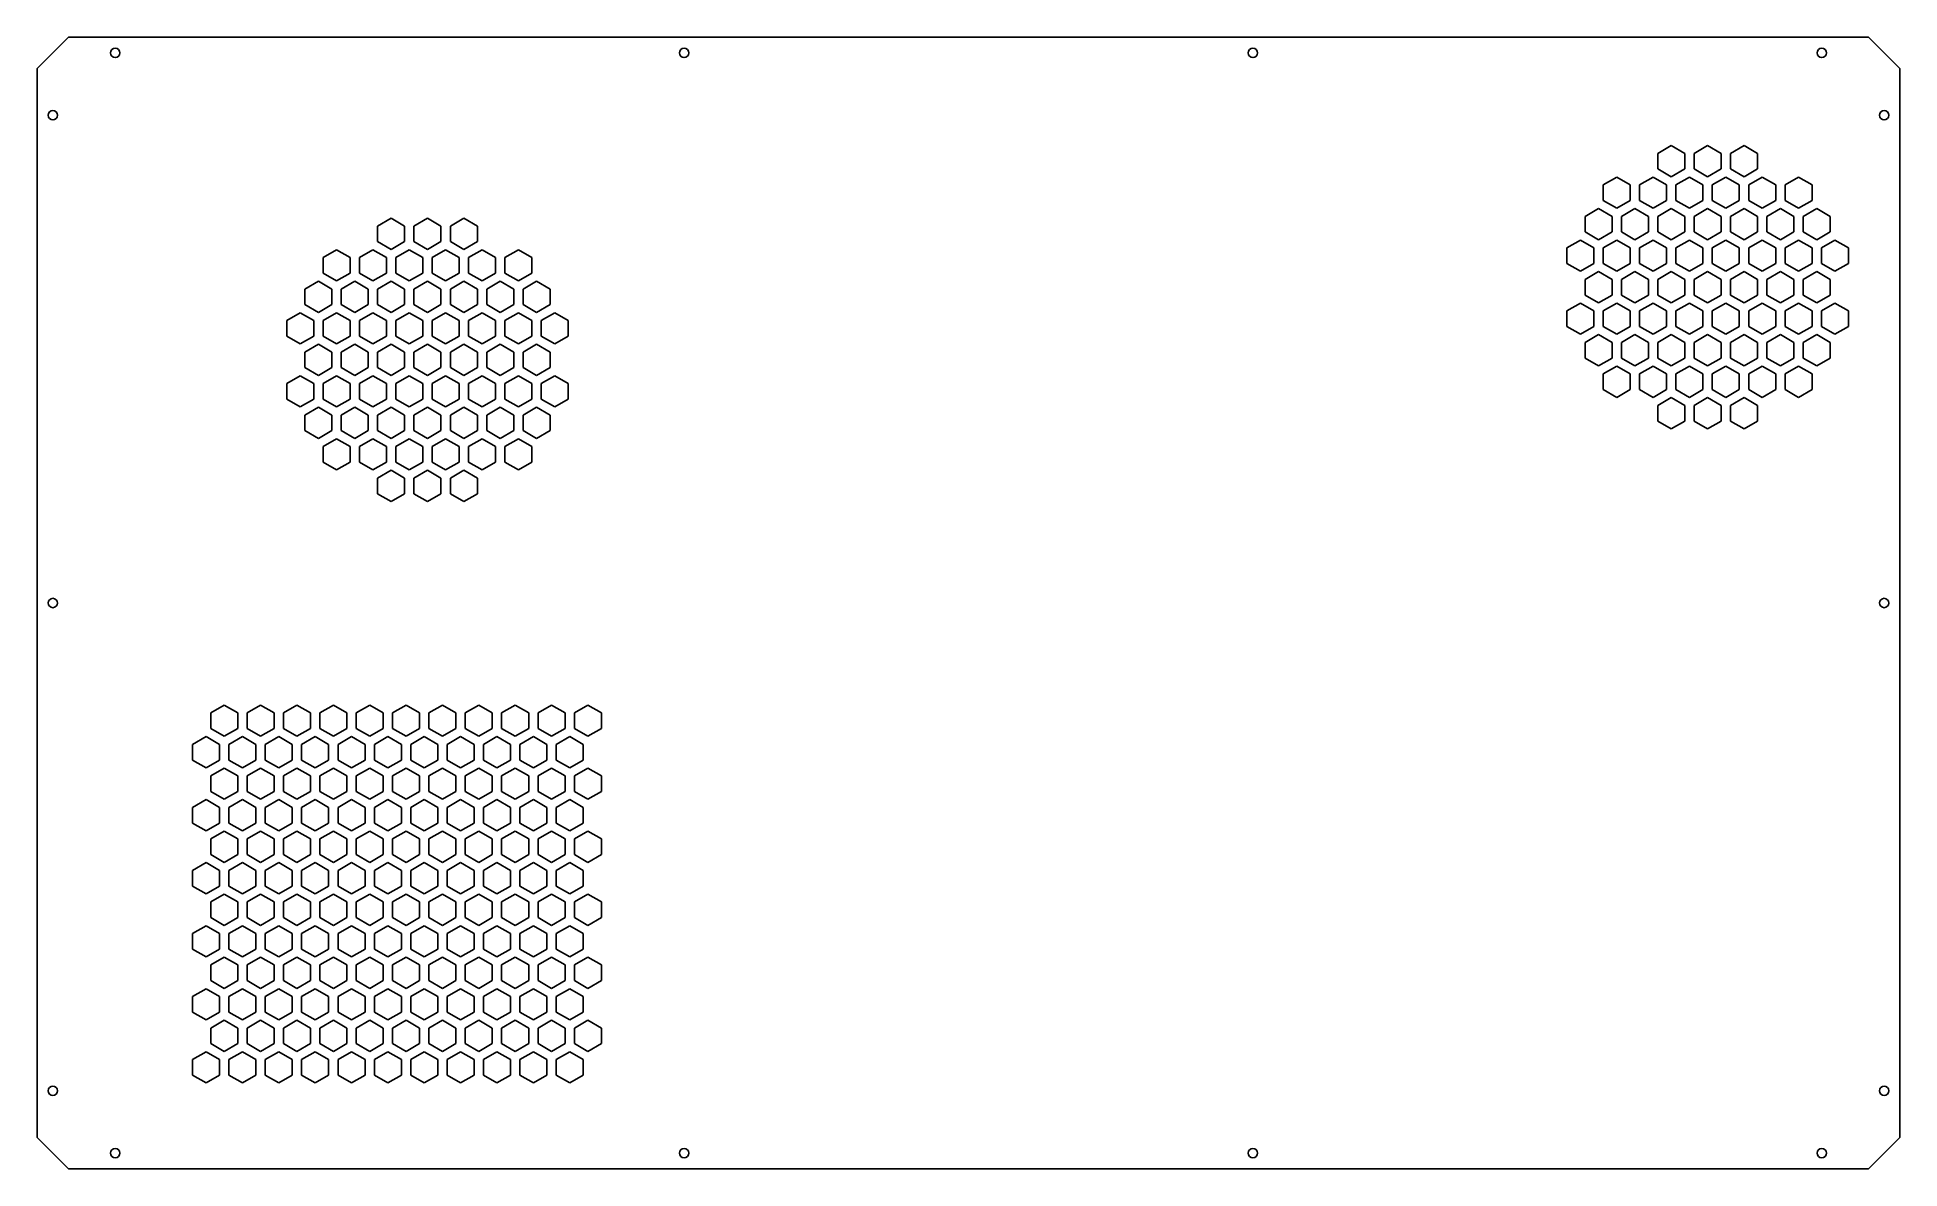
# Model space of a CAD drawing. Header units: millimetres. Extents: x -99 to 498, y -185 to 178.
import ezdxf

# ---------------------------------------------------------------- set-up
doc = ezdxf.new("R2010")
doc.units = ezdxf.units.MM
doc.layers.add('Shape2DView012', color=7, linetype='CONTINUOUS')

msp = doc.modelspace()

# ---------------------------------------------------------------- linework, layer by layer
at = {"layer": 'Shape2DView012'}
for p, q in [((-98.7082, 167.6), (-88.7082, 177.6)), ((-88.7082, 177.6), (488.492, 177.6)), ((488.492, 177.6), (498.492, 167.6)), ((-98.7082, -175), (-98.7082, 167.6)), ((498.492, 167.6), (498.492, -175)), ((425.232, 142.892), (420.901, 140.392)), ((420.901, 140.392), (420.901, 135.392)), ((429.562, 140.392), (425.232, 142.892)), ((429.562, 135.392), (429.562, 140.392)), ((436.892, 142.892), (432.562, 140.392)), ((432.562, 140.392), (432.562, 135.392)), ((441.222, 140.392), (436.892, 142.892)), ((441.222, 135.392), (441.222, 140.392)), ((444.222, 140.392), (448.552, 142.892)), ((444.222, 135.392), (444.222, 140.392)), ((448.552, 142.892), (452.882, 140.392)), ((452.882, 140.392), (452.882, 135.392)), ((407.741, 132.794), (403.411, 130.294)), ((412.071, 130.294), (407.741, 132.794)), ((419.401, 132.794), (415.071, 130.294)), ((423.732, 130.294), (419.401, 132.794)), ((420.901, 135.392), (425.232, 132.892)), ((425.232, 132.892), (429.562, 135.392)), ((431.062, 132.794), (426.732, 130.294)), ((435.392, 130.294), (431.062, 132.794)), ((432.562, 135.392), (436.892, 132.892)), ((436.892, 132.892), (441.222, 135.392)), ((438.392, 130.294), (442.722, 132.794)), ((442.722, 132.794), (447.052, 130.294)), ((448.552, 132.892), (444.222, 135.392)), ((452.882, 135.392), (448.552, 132.892)), ((450.052, 130.294), (454.382, 132.794)), ((454.382, 132.794), (458.712, 130.294)), ((461.712, 130.294), (466.042, 132.794)), ((466.042, 132.794), (470.373, 130.294)), ((403.411, 130.294), (403.411, 125.294)), ((412.071, 125.294), (412.071, 130.294)), ((415.071, 130.294), (415.071, 125.294)), ((423.732, 125.294), (423.732, 130.294)), ((426.732, 130.294), (426.732, 125.294)), ((435.392, 125.294), (435.392, 130.294)), ((438.392, 125.294), (438.392, 130.294)), ((447.052, 130.294), (447.052, 125.294)), ((450.052, 125.294), (450.052, 130.294)), ((458.712, 130.294), (458.712, 125.294)), ((461.712, 125.294), (461.712, 130.294)), ((470.373, 130.294), (470.373, 125.294)), ((14.7572, 119.617), (10.427, 117.117)), ((19.0873, 117.117), (14.7572, 119.617)), ((26.4174, 119.617), (22.0873, 117.117)), ((30.7475, 117.117), (26.4174, 119.617)), ((33.7475, 117.117), (38.0777, 119.617)), ((38.0777, 119.617), (42.4078, 117.117)), ((401.911, 122.696), (397.581, 120.196)), ((397.581, 120.196), (397.581, 115.196)), ((406.241, 120.196), (401.911, 122.696)), ((403.411, 125.294), (407.741, 122.794)), ((406.241, 115.196), (406.241, 120.196)), ((407.741, 122.794), (412.071, 125.294)), ((413.571, 122.696), (409.241, 120.196)), ((409.241, 120.196), (409.241, 115.196)), ((417.901, 120.196), (413.571, 122.696)), ((415.071, 125.294), (419.401, 122.794)), ((417.901, 115.196), (417.901, 120.196)), ((419.401, 122.794), (423.732, 125.294)), ((425.232, 122.696), (420.901, 120.196)), ((420.901, 120.196), (420.901, 115.196)), ((429.562, 120.196), (425.232, 122.696)), ((426.732, 125.294), (431.062, 122.794)), ((429.562, 115.196), (429.562, 120.196)), ((431.062, 122.794), (435.392, 125.294)), ((436.892, 122.696), (432.562, 120.196)), ((432.562, 120.196), (432.562, 115.196)), ((441.222, 120.196), (436.892, 122.696)), ((442.722, 122.794), (438.392, 125.294)), ((441.222, 115.196), (441.222, 120.196)), ((447.052, 125.294), (442.722, 122.794)), ((444.222, 120.196), (448.552, 122.696)), ((444.222, 115.196), (444.222, 120.196)), ((448.552, 122.696), (452.882, 120.196)), ((454.382, 122.794), (450.052, 125.294)), ((452.882, 120.196), (452.882, 115.196)), ((458.712, 125.294), (454.382, 122.794)), ((455.882, 120.196), (460.212, 122.696)), ((455.882, 115.196), (455.882, 120.196)), ((460.212, 122.696), (464.542, 120.196)), ((466.042, 122.794), (461.712, 125.294)), ((464.542, 120.196), (464.542, 115.196)), ((470.373, 125.294), (466.042, 122.794)), ((467.542, 120.196), (471.873, 122.696)), ((467.542, 115.196), (467.542, 120.196)), ((471.873, 122.696), (476.203, 120.196)), ((476.203, 120.196), (476.203, 115.196)), ((10.427, 117.117), (10.427, 112.117)), ((19.0873, 112.117), (19.0873, 117.117)), ((22.0873, 117.117), (22.0873, 112.117)), ((30.7475, 112.117), (30.7475, 117.117)), ((33.7475, 112.117), (33.7475, 117.117)), ((42.4078, 117.117), (42.4078, 112.117)), ((397.581, 115.196), (401.911, 112.696)), ((401.911, 112.696), (406.241, 115.196)), ((409.241, 115.196), (413.571, 112.696)), ((413.571, 112.696), (417.901, 115.196)), ((420.901, 115.196), (425.232, 112.696)), ((425.232, 112.696), (429.562, 115.196)), ((432.562, 115.196), (436.892, 112.696)), ((436.892, 112.696), (441.222, 115.196)), ((448.552, 112.696), (444.222, 115.196)), ((452.882, 115.196), (448.552, 112.696)), ((460.212, 112.696), (455.882, 115.196)), ((464.542, 115.196), (460.212, 112.696)), ((471.873, 112.696), (467.542, 115.196)), ((476.203, 115.196), (471.873, 112.696)), ((-2.73322, 109.519), (-7.06335, 107.019)), ((1.59691, 107.019), (-2.73322, 109.519)), ((8.92703, 109.519), (4.59691, 107.019)), ((13.2572, 107.019), (8.92703, 109.519)), ((10.427, 112.117), (14.7572, 109.617)), ((14.7572, 109.617), (19.0873, 112.117)), ((20.5873, 109.519), (16.2572, 107.019)), ((24.9174, 107.019), (20.5873, 109.519)), ((22.0873, 112.117), (26.4174, 109.617)), ((26.4174, 109.617), (30.7475, 112.117)), ((27.9174, 107.019), (32.2475, 109.519)), ((32.2475, 109.519), (36.5777, 107.019)), ((38.0777, 109.617), (33.7475, 112.117)), ((42.4078, 112.117), (38.0777, 109.617)), ((39.5777, 107.019), (43.9078, 109.519)), ((43.9078, 109.519), (48.2379, 107.019)), ((51.2379, 107.019), (55.568, 109.519)), ((55.568, 109.519), (59.8982, 107.019)), ((396.081, 112.598), (391.751, 110.098)), ((391.751, 110.098), (391.751, 105.098)), ((400.411, 110.098), (396.081, 112.598)), ((400.411, 105.098), (400.411, 110.098)), ((407.741, 112.598), (403.411, 110.098)), ((403.411, 110.098), (403.411, 105.098)), ((412.071, 110.098), (407.741, 112.598)), ((412.071, 105.098), (412.071, 110.098)), ((419.401, 112.598), (415.071, 110.098)), ((415.071, 110.098), (415.071, 105.098)), ((423.732, 110.098), (419.401, 112.598)), ((423.732, 105.098), (423.732, 110.098)), ((431.062, 112.598), (426.732, 110.098)), ((426.732, 110.098), (426.732, 105.098)), ((435.392, 110.098), (431.062, 112.598)), ((435.392, 105.098), (435.392, 110.098)), ((438.392, 110.098), (442.722, 112.598)), ((438.392, 105.098), (438.392, 110.098)), ((442.722, 112.598), (447.052, 110.098)), ((447.052, 110.098), (447.052, 105.098)), ((450.052, 110.098), (454.382, 112.598)), ((450.052, 105.098), (450.052, 110.098)), ((454.382, 112.598), (458.712, 110.098)), ((458.712, 110.098), (458.712, 105.098)), ((461.712, 110.098), (466.042, 112.598)), ((461.712, 105.098), (461.712, 110.098)), ((466.042, 112.598), (470.373, 110.098)), ((470.373, 110.098), (470.373, 105.098)), ((473.373, 110.098), (477.703, 112.598)), ((473.373, 105.098), (473.373, 110.098)), ((477.703, 112.598), (482.033, 110.098)), ((482.033, 110.098), (482.033, 105.098)), ((-7.06335, 107.019), (-7.06335, 102.019)), ((-7.06335, 102.019), (-2.73322, 99.5192)), ((-2.73322, 99.5192), (1.59691, 102.019)), ((1.59691, 102.019), (1.59691, 107.019)), ((4.59691, 107.019), (4.59691, 102.019)), ((4.59691, 102.019), (8.92703, 99.5192)), ((8.92703, 99.5192), (13.2572, 102.019)), ((13.2572, 102.019), (13.2572, 107.019)), ((16.2572, 107.019), (16.2572, 102.019)), ((16.2572, 102.019), (20.5873, 99.5192)), ((20.5873, 99.5192), (24.9174, 102.019)), ((24.9174, 102.019), (24.9174, 107.019)), ((27.9174, 102.019), (27.9174, 107.019)), ((32.2475, 99.5192), (27.9174, 102.019)), ((36.5777, 102.019), (32.2475, 99.5192)), ((36.5777, 107.019), (36.5777, 102.019)), ((39.5777, 102.019), (39.5777, 107.019)), ((43.9078, 99.5192), (39.5777, 102.019)), ((48.2379, 102.019), (43.9078, 99.5192)), ((48.2379, 107.019), (48.2379, 102.019)), ((51.2379, 102.019), (51.2379, 107.019)), ((55.568, 99.5192), (51.2379, 102.019)), ((59.8982, 102.019), (55.568, 99.5192)), ((59.8982, 107.019), (59.8982, 102.019)), ((391.751, 105.098), (396.081, 102.598)), ((396.081, 102.598), (400.411, 105.098)), ((401.911, 102.5), (397.581, 100)), ((406.241, 100), (401.911, 102.5)), ((403.411, 105.098), (407.741, 102.598)), ((407.741, 102.598), (412.071, 105.098)), ((413.571, 102.5), (409.241, 100)), ((417.901, 100), (413.571, 102.5)), ((415.071, 105.098), (419.401, 102.598)), ((419.401, 102.598), (423.732, 105.098)), ((425.232, 102.5), (420.901, 100)), ((429.562, 100), (425.232, 102.5)), ((426.732, 105.098), (431.062, 102.598)), ((431.062, 102.598), (435.392, 105.098)), ((436.892, 102.5), (432.562, 100)), ((441.222, 100), (436.892, 102.5)), ((442.722, 102.598), (438.392, 105.098)), ((447.052, 105.098), (442.722, 102.598)), ((448.552, 102.5), (444.222, 100)), ((452.882, 100), (448.552, 102.5)), ((454.382, 102.598), (450.052, 105.098)), ((458.712, 105.098), (454.382, 102.598)), ((460.212, 102.5), (455.882, 100)), ((464.542, 100), (460.212, 102.5)), ((466.042, 102.598), (461.712, 105.098)), ((470.373, 105.098), (466.042, 102.598)), ((471.873, 102.5), (467.542, 100)), ((476.203, 100), (471.873, 102.5)), ((477.703, 102.598), (473.373, 105.098)), ((482.033, 105.098), (477.703, 102.598)), ((-8.56335, 99.4212), (-12.8935, 96.9212)), ((-12.8935, 96.9212), (-12.8935, 91.9212)), ((-4.23322, 96.9212), (-8.56335, 99.4212)), ((-4.23322, 91.9212), (-4.23322, 96.9212)), ((3.09691, 99.4212), (-1.23322, 96.9212)), ((-1.23322, 96.9212), (-1.23322, 91.9212)), ((7.42703, 96.9212), (3.09691, 99.4212)), ((7.42703, 91.9212), (7.42703, 96.9212)), ((14.7572, 99.4212), (10.427, 96.9212)), ((10.427, 96.9212), (10.427, 91.9212)), ((19.0873, 96.9212), (14.7572, 99.4212)), ((19.0873, 91.9212), (19.0873, 96.9212)), ((26.4174, 99.4212), (22.0873, 96.9212)), ((22.0873, 96.9212), (22.0873, 91.9212)), ((30.7475, 96.9212), (26.4174, 99.4212)), ((30.7475, 91.9212), (30.7475, 96.9212)), ((33.7475, 96.9212), (38.0777, 99.4212)), ((33.7475, 91.9212), (33.7475, 96.9212)), ((38.0777, 99.4212), (42.4078, 96.9212)), ((42.4078, 96.9212), (42.4078, 91.9212)), ((45.4078, 96.9212), (49.7379, 99.4212)), ((45.4078, 91.9212), (45.4078, 96.9212)), ((49.7379, 99.4212), (54.068, 96.9212)), ((54.068, 96.9212), (54.068, 91.9212)), ((57.068, 96.9212), (61.3982, 99.4212)), ((57.068, 91.9212), (57.068, 96.9212)), ((61.3982, 99.4212), (65.7283, 96.9212)), ((65.7283, 96.9212), (65.7283, 91.9212)), ((397.581, 100), (397.581, 95)), ((406.241, 95), (406.241, 100)), ((409.241, 100), (409.241, 95)), ((417.901, 95), (417.901, 100)), ((420.901, 100), (420.901, 95)), ((429.562, 95), (429.562, 100)), ((432.562, 100), (432.562, 95)), ((441.222, 95), (441.222, 100)), ((444.222, 100), (444.222, 95)), ((452.882, 95), (452.882, 100)), ((455.882, 100), (455.882, 95)), ((464.542, 95), (464.542, 100)), ((467.542, 100), (467.542, 95)), ((476.203, 95), (476.203, 100)), ((-12.8935, 91.9212), (-8.56335, 89.4212)), ((-8.56335, 89.4212), (-4.23322, 91.9212)), ((-1.23322, 91.9212), (3.09691, 89.4212)), ((3.09691, 89.4212), (7.42703, 91.9212)), ((10.427, 91.9212), (14.7572, 89.4212)), ((14.7572, 89.4212), (19.0873, 91.9212)), ((22.0873, 91.9212), (26.4174, 89.4212)), ((26.4174, 89.4212), (30.7475, 91.9212)), ((38.0777, 89.4212), (33.7475, 91.9212)), ((42.4078, 91.9212), (38.0777, 89.4212)), ((49.7379, 89.4212), (45.4078, 91.9212)), ((54.068, 91.9212), (49.7379, 89.4212)), ((61.3982, 89.4212), (57.068, 91.9212)), ((65.7283, 91.9212), (61.3982, 89.4212)), ((391.751, 89.9019), (396.081, 92.4019)), ((391.751, 84.9019), (391.751, 89.9019)), ((396.081, 92.4019), (400.411, 89.9019)), ((397.581, 95), (401.911, 92.5)), ((400.411, 89.9019), (400.411, 84.9019)), ((401.911, 92.5), (406.241, 95)), ((403.411, 89.9019), (407.741, 92.4019)), ((403.411, 84.9019), (403.411, 89.9019)), ((407.741, 92.4019), (412.071, 89.9019)), ((409.241, 95), (413.571, 92.5)), ((412.071, 89.9019), (412.071, 84.9019)), ((413.571, 92.5), (417.901, 95)), ((415.071, 89.9019), (419.401, 92.4019)), ((415.071, 84.9019), (415.071, 89.9019)), ((419.401, 92.4019), (423.732, 89.9019)), ((420.901, 95), (425.232, 92.5)), ((423.732, 89.9019), (423.732, 84.9019)), ((425.232, 92.5), (429.562, 95)), ((426.732, 89.9019), (431.062, 92.4019)), ((426.732, 84.9019), (426.732, 89.9019)), ((431.062, 92.4019), (435.392, 89.9019)), ((432.562, 95), (436.892, 92.5)), ((435.392, 89.9019), (435.392, 84.9019)), ((436.892, 92.5), (441.222, 95)), ((442.722, 92.4019), (438.392, 89.9019)), ((438.392, 89.9019), (438.392, 84.9019)), ((447.052, 89.9019), (442.722, 92.4019)), ((444.222, 95), (448.552, 92.5)), ((447.052, 84.9019), (447.052, 89.9019)), ((448.552, 92.5), (452.882, 95)), ((454.382, 92.4019), (450.052, 89.9019)), ((450.052, 89.9019), (450.052, 84.9019)), ((458.712, 89.9019), (454.382, 92.4019)), ((455.882, 95), (460.212, 92.5)), ((458.712, 84.9019), (458.712, 89.9019)), ((460.212, 92.5), (464.542, 95)), ((466.042, 92.4019), (461.712, 89.9019)), ((461.712, 89.9019), (461.712, 84.9019)), ((470.373, 89.9019), (466.042, 92.4019)), ((467.542, 95), (471.873, 92.5)), ((470.373, 84.9019), (470.373, 89.9019)), ((471.873, 92.5), (476.203, 95)), ((477.703, 92.4019), (473.373, 89.9019)), ((473.373, 89.9019), (473.373, 84.9019)), ((482.033, 89.9019), (477.703, 92.4019)), ((482.033, 84.9019), (482.033, 89.9019)), ((-14.3935, 89.3231), (-18.7236, 86.8231)), ((-18.7236, 86.8231), (-18.7236, 81.8231)), ((-10.0633, 86.8231), (-14.3935, 89.3231)), ((-10.0633, 81.8231), (-10.0633, 86.8231)), ((-2.73322, 89.3231), (-7.06335, 86.8231)), ((-7.06335, 86.8231), (-7.06335, 81.8231)), ((1.59691, 86.8231), (-2.73322, 89.3231)), ((1.59691, 81.8231), (1.59691, 86.8231)), ((8.92703, 89.3231), (4.59691, 86.8231)), ((4.59691, 86.8231), (4.59691, 81.8231)), ((13.2572, 86.8231), (8.92703, 89.3231)), ((13.2572, 81.8231), (13.2572, 86.8231)), ((20.5873, 89.3231), (16.2572, 86.8231)), ((16.2572, 86.8231), (16.2572, 81.8231)), ((24.9174, 86.8231), (20.5873, 89.3231)), ((24.9174, 81.8231), (24.9174, 86.8231)), ((27.9174, 86.8231), (32.2475, 89.3231)), ((27.9174, 81.8231), (27.9174, 86.8231)), ((32.2475, 89.3231), (36.5777, 86.8231)), ((36.5777, 86.8231), (36.5777, 81.8231)), ((39.5777, 86.8231), (43.9078, 89.3231)), ((39.5777, 81.8231), (39.5777, 86.8231)), ((43.9078, 89.3231), (48.2379, 86.8231)), ((48.2379, 86.8231), (48.2379, 81.8231)), ((51.2379, 86.8231), (55.568, 89.3231)), ((51.2379, 81.8231), (51.2379, 86.8231)), ((55.568, 89.3231), (59.8982, 86.8231)), ((59.8982, 86.8231), (59.8982, 81.8231)), ((62.8982, 86.8231), (67.2283, 89.3231)), ((62.8982, 81.8231), (62.8982, 86.8231)), ((67.2283, 89.3231), (71.5584, 86.8231)), ((71.5584, 86.8231), (71.5584, 81.8231)), ((396.081, 82.4019), (391.751, 84.9019)), ((400.411, 84.9019), (396.081, 82.4019)), ((407.741, 82.4019), (403.411, 84.9019)), ((412.071, 84.9019), (407.741, 82.4019)), ((419.401, 82.4019), (415.071, 84.9019)), ((423.732, 84.9019), (419.401, 82.4019)), ((431.062, 82.4019), (426.732, 84.9019)), ((435.392, 84.9019), (431.062, 82.4019)), ((438.392, 84.9019), (442.722, 82.4019)), ((442.722, 82.4019), (447.052, 84.9019)), ((450.052, 84.9019), (454.382, 82.4019)), ((454.382, 82.4019), (458.712, 84.9019)), ((461.712, 84.9019), (466.042, 82.4019)), ((466.042, 82.4019), (470.373, 84.9019)), ((473.373, 84.9019), (477.703, 82.4019)), ((477.703, 82.4019), (482.033, 84.9019)), ((-18.7236, 81.8231), (-14.3935, 79.3231)), ((-14.3935, 79.3231), (-10.0633, 81.8231)), ((-8.56335, 79.225), (-12.8935, 76.725)), ((-4.23322, 76.725), (-8.56335, 79.225)), ((-7.06335, 81.8231), (-2.73322, 79.3231)), ((-2.73322, 79.3231), (1.59691, 81.8231)), ((3.09691, 79.225), (-1.23322, 76.725)), ((7.42703, 76.725), (3.09691, 79.225)), ((4.59691, 81.8231), (8.92703, 79.3231)), ((8.92703, 79.3231), (13.2572, 81.8231)), ((14.7572, 79.225), (10.427, 76.725)), ((19.0873, 76.725), (14.7572, 79.225)), ((16.2572, 81.8231), (20.5873, 79.3231)), ((20.5873, 79.3231), (24.9174, 81.8231)), ((26.4174, 79.225), (22.0873, 76.725)), ((30.7475, 76.725), (26.4174, 79.225)), ((32.2475, 79.3231), (27.9174, 81.8231)), ((36.5777, 81.8231), (32.2475, 79.3231)), ((38.0777, 79.225), (33.7475, 76.725)), ((42.4078, 76.725), (38.0777, 79.225)), ((43.9078, 79.3231), (39.5777, 81.8231)), ((48.2379, 81.8231), (43.9078, 79.3231)), ((49.7379, 79.225), (45.4078, 76.725)), ((54.068, 76.725), (49.7379, 79.225)), ((55.568, 79.3231), (51.2379, 81.8231)), ((59.8982, 81.8231), (55.568, 79.3231)), ((61.3982, 79.225), (57.068, 76.725)), ((65.7283, 76.725), (61.3982, 79.225)), ((67.2283, 79.3231), (62.8982, 81.8231)), ((71.5584, 81.8231), (67.2283, 79.3231)), ((397.581, 79.8038), (401.911, 82.3038)), ((397.581, 74.8038), (397.581, 79.8038)), ((401.911, 82.3038), (406.241, 79.8038)), ((406.241, 79.8038), (406.241, 74.8038)), ((409.241, 79.8038), (413.571, 82.3038)), ((409.241, 74.8038), (409.241, 79.8038)), ((413.571, 82.3038), (417.901, 79.8038)), ((417.901, 79.8038), (417.901, 74.8038)), ((420.901, 79.8038), (425.232, 82.3038)), ((420.901, 74.8038), (420.901, 79.8038)), ((425.232, 82.3038), (429.562, 79.8038)), ((429.562, 79.8038), (429.562, 74.8038)), ((436.892, 82.3038), (432.562, 79.8038)), ((432.562, 79.8038), (432.562, 74.8038)), ((441.222, 79.8038), (436.892, 82.3038)), ((441.222, 74.8038), (441.222, 79.8038)), ((448.552, 82.3038), (444.222, 79.8038)), ((444.222, 79.8038), (444.222, 74.8038)), ((452.882, 79.8038), (448.552, 82.3038)), ((452.882, 74.8038), (452.882, 79.8038)), ((460.212, 82.3038), (455.882, 79.8038)), ((455.882, 79.8038), (455.882, 74.8038)), ((464.542, 79.8038), (460.212, 82.3038)), ((464.542, 74.8038), (464.542, 79.8038)), ((471.873, 82.3038), (467.542, 79.8038)), ((467.542, 79.8038), (467.542, 74.8038)), ((476.203, 79.8038), (471.873, 82.3038)), ((476.203, 74.8038), (476.203, 79.8038)), ((-12.8935, 76.725), (-12.8935, 71.725)), ((-12.8935, 71.725), (-8.56335, 69.225)), ((-8.56335, 69.225), (-4.23322, 71.725)), ((-4.23322, 71.725), (-4.23322, 76.725)), ((-1.23322, 76.725), (-1.23322, 71.725)), ((-1.23322, 71.725), (3.09691, 69.225)), ((3.09691, 69.225), (7.42703, 71.725)), ((7.42703, 71.725), (7.42703, 76.725)), ((10.427, 76.725), (10.427, 71.725)), ((10.427, 71.725), (14.7572, 69.225)), ((14.7572, 69.225), (19.0873, 71.725)), ((19.0873, 71.725), (19.0873, 76.725)), ((22.0873, 76.725), (22.0873, 71.725)), ((22.0873, 71.725), (26.4174, 69.225)), ((26.4174, 69.225), (30.7475, 71.725)), ((30.7475, 71.725), (30.7475, 76.725)), ((33.7475, 76.725), (33.7475, 71.725)), ((33.7475, 71.725), (38.0777, 69.225)), ((38.0777, 69.225), (42.4078, 71.725)), ((42.4078, 71.725), (42.4078, 76.725)), ((45.4078, 76.725), (45.4078, 71.725)), ((45.4078, 71.725), (49.7379, 69.225)), ((49.7379, 69.225), (54.068, 71.725)), ((54.068, 71.725), (54.068, 76.725)), ((57.068, 76.725), (57.068, 71.725)), ((57.068, 71.725), (61.3982, 69.225)), ((61.3982, 69.225), (65.7283, 71.725)), ((65.7283, 71.725), (65.7283, 76.725)), ((401.911, 72.3038), (397.581, 74.8038)), ((406.241, 74.8038), (401.911, 72.3038)), ((403.411, 69.7058), (407.741, 72.2058)), ((407.741, 72.2058), (412.071, 69.7058)), ((413.571, 72.3038), (409.241, 74.8038)), ((417.901, 74.8038), (413.571, 72.3038)), ((415.071, 69.7058), (419.401, 72.2058)), ((419.401, 72.2058), (423.732, 69.7058)), ((425.232, 72.3038), (420.901, 74.8038)), ((429.562, 74.8038), (425.232, 72.3038)), ((426.732, 69.7058), (431.062, 72.2058)), ((431.062, 72.2058), (435.392, 69.7058)), ((432.562, 74.8038), (436.892, 72.3038)), ((436.892, 72.3038), (441.222, 74.8038)), ((442.722, 72.2058), (438.392, 69.7058)), ((447.052, 69.7058), (442.722, 72.2058)), ((444.222, 74.8038), (448.552, 72.3038)), ((448.552, 72.3038), (452.882, 74.8038)), ((454.382, 72.2058), (450.052, 69.7058)), ((458.712, 69.7058), (454.382, 72.2058)), ((455.882, 74.8038), (460.212, 72.3038)), ((460.212, 72.3038), (464.542, 74.8038)), ((466.042, 72.2058), (461.712, 69.7058)), ((470.373, 69.7058), (466.042, 72.2058)), ((467.542, 74.8038), (471.873, 72.3038)), ((471.873, 72.3038), (476.203, 74.8038)), ((-18.7236, 66.6269), (-14.3935, 69.1269)), ((-18.7236, 61.6269), (-18.7236, 66.6269)), ((-14.3935, 69.1269), (-10.0633, 66.6269)), ((-10.0633, 66.6269), (-10.0633, 61.6269)), ((-7.06335, 66.6269), (-2.73322, 69.1269)), ((-7.06335, 61.6269), (-7.06335, 66.6269)), ((-2.73322, 69.1269), (1.59691, 66.6269)), ((1.59691, 66.6269), (1.59691, 61.6269)), ((4.59691, 66.6269), (8.92703, 69.1269)), ((4.59691, 61.6269), (4.59691, 66.6269)), ((8.92703, 69.1269), (13.2572, 66.6269)), ((13.2572, 66.6269), (13.2572, 61.6269)), ((16.2572, 66.6269), (20.5873, 69.1269)), ((16.2572, 61.6269), (16.2572, 66.6269)), ((20.5873, 69.1269), (24.9174, 66.6269)), ((24.9174, 66.6269), (24.9174, 61.6269)), ((32.2475, 69.1269), (27.9174, 66.6269)), ((27.9174, 66.6269), (27.9174, 61.6269)), ((36.5777, 66.6269), (32.2475, 69.1269)), ((36.5777, 61.6269), (36.5777, 66.6269)), ((43.9078, 69.1269), (39.5777, 66.6269)), ((39.5777, 66.6269), (39.5777, 61.6269)), ((48.2379, 66.6269), (43.9078, 69.1269)), ((48.2379, 61.6269), (48.2379, 66.6269)), ((55.568, 69.1269), (51.2379, 66.6269)), ((51.2379, 66.6269), (51.2379, 61.6269)), ((59.8982, 66.6269), (55.568, 69.1269)), ((59.8982, 61.6269), (59.8982, 66.6269)), ((67.2283, 69.1269), (62.8982, 66.6269)), ((62.8982, 66.6269), (62.8982, 61.6269)), ((71.5584, 66.6269), (67.2283, 69.1269)), ((71.5584, 61.6269), (71.5584, 66.6269)), ((403.411, 64.7058), (403.411, 69.7058)), ((412.071, 69.7058), (412.071, 64.7058)), ((415.071, 64.7058), (415.071, 69.7058)), ((423.732, 69.7058), (423.732, 64.7058)), ((426.732, 64.7058), (426.732, 69.7058)), ((435.392, 69.7058), (435.392, 64.7058)), ((438.392, 69.7058), (438.392, 64.7058)), ((447.052, 64.7058), (447.052, 69.7058)), ((450.052, 69.7058), (450.052, 64.7058)), ((458.712, 64.7058), (458.712, 69.7058)), ((461.712, 69.7058), (461.712, 64.7058)), ((470.373, 64.7058), (470.373, 69.7058)), ((-14.3935, 59.1269), (-18.7236, 61.6269)), ((-10.0633, 61.6269), (-14.3935, 59.1269)), ((-2.73322, 59.1269), (-7.06335, 61.6269)), ((1.59691, 61.6269), (-2.73322, 59.1269)), ((8.92703, 59.1269), (4.59691, 61.6269)), ((13.2572, 61.6269), (8.92703, 59.1269)), ((20.5873, 59.1269), (16.2572, 61.6269)), ((24.9174, 61.6269), (20.5873, 59.1269)), ((27.9174, 61.6269), (32.2475, 59.1269)), ((32.2475, 59.1269), (36.5777, 61.6269)), ((39.5777, 61.6269), (43.9078, 59.1269)), ((43.9078, 59.1269), (48.2379, 61.6269)), ((51.2379, 61.6269), (55.568, 59.1269)), ((55.568, 59.1269), (59.8982, 61.6269)), ((62.8982, 61.6269), (67.2283, 59.1269)), ((67.2283, 59.1269), (71.5584, 61.6269)), ((407.741, 62.2058), (403.411, 64.7058)), ((412.071, 64.7058), (407.741, 62.2058)), ((419.401, 62.2058), (415.071, 64.7058)), ((423.732, 64.7058), (419.401, 62.2058)), ((420.901, 59.6077), (425.232, 62.1077)), ((425.232, 62.1077), (429.562, 59.6077)), ((431.062, 62.2058), (426.732, 64.7058)), ((435.392, 64.7058), (431.062, 62.2058)), ((436.892, 62.1077), (432.562, 59.6077)), ((441.222, 59.6077), (436.892, 62.1077)), ((438.392, 64.7058), (442.722, 62.2058)), ((442.722, 62.2058), (447.052, 64.7058)), ((448.552, 62.1077), (444.222, 59.6077)), ((452.882, 59.6077), (448.552, 62.1077)), ((450.052, 64.7058), (454.382, 62.2058)), ((454.382, 62.2058), (458.712, 64.7058)), ((461.712, 64.7058), (466.042, 62.2058)), ((466.042, 62.2058), (470.373, 64.7058)), ((-12.8935, 56.5288), (-8.56335, 59.0288)), ((-12.8935, 51.5288), (-12.8935, 56.5288)), ((-8.56335, 59.0288), (-4.23322, 56.5288)), ((-4.23322, 56.5288), (-4.23322, 51.5288)), ((-1.23322, 56.5288), (3.09691, 59.0288)), ((-1.23322, 51.5288), (-1.23322, 56.5288)), ((3.09691, 59.0288), (7.42703, 56.5288)), ((7.42703, 56.5288), (7.42703, 51.5288)), ((10.427, 56.5288), (14.7572, 59.0288)), ((10.427, 51.5288), (10.427, 56.5288)), ((14.7572, 59.0288), (19.0873, 56.5288)), ((19.0873, 56.5288), (19.0873, 51.5288)), ((26.4174, 59.0288), (22.0873, 56.5288)), ((22.0873, 56.5288), (22.0873, 51.5288)), ((30.7475, 56.5288), (26.4174, 59.0288)), ((30.7475, 51.5288), (30.7475, 56.5288)), ((38.0777, 59.0288), (33.7475, 56.5288)), ((33.7475, 56.5288), (33.7475, 51.5288)), ((42.4078, 56.5288), (38.0777, 59.0288)), ((42.4078, 51.5288), (42.4078, 56.5288)), ((49.7379, 59.0288), (45.4078, 56.5288)), ((45.4078, 56.5288), (45.4078, 51.5288)), ((54.068, 56.5288), (49.7379, 59.0288)), ((54.068, 51.5288), (54.068, 56.5288)), ((61.3982, 59.0288), (57.068, 56.5288)), ((57.068, 56.5288), (57.068, 51.5288)), ((65.7283, 56.5288), (61.3982, 59.0288)), ((65.7283, 51.5288), (65.7283, 56.5288)), ((420.901, 54.6077), (420.901, 59.6077)), ((425.232, 52.1077), (420.901, 54.6077)), ((429.562, 54.6077), (425.232, 52.1077)), ((429.562, 59.6077), (429.562, 54.6077)), ((432.562, 59.6077), (432.562, 54.6077)), ((432.562, 54.6077), (436.892, 52.1077)), ((436.892, 52.1077), (441.222, 54.6077)), ((441.222, 54.6077), (441.222, 59.6077)), ((444.222, 59.6077), (444.222, 54.6077)), ((444.222, 54.6077), (448.552, 52.1077)), ((448.552, 52.1077), (452.882, 54.6077)), ((452.882, 54.6077), (452.882, 59.6077)), ((-8.56335, 49.0288), (-12.8935, 51.5288)), ((-4.23322, 51.5288), (-8.56335, 49.0288)), ((-7.06335, 46.4308), (-2.73322, 48.9308)), ((-2.73322, 48.9308), (1.59691, 46.4308)), ((3.09691, 49.0288), (-1.23322, 51.5288)), ((7.42703, 51.5288), (3.09691, 49.0288)), ((4.59691, 46.4308), (8.92703, 48.9308)), ((8.92703, 48.9308), (13.2572, 46.4308)), ((14.7572, 49.0288), (10.427, 51.5288)), ((19.0873, 51.5288), (14.7572, 49.0288)), ((16.2572, 46.4308), (20.5873, 48.9308)), ((20.5873, 48.9308), (24.9174, 46.4308)), ((22.0873, 51.5288), (26.4174, 49.0288)), ((26.4174, 49.0288), (30.7475, 51.5288)), ((32.2475, 48.9308), (27.9174, 46.4308)), ((36.5777, 46.4308), (32.2475, 48.9308)), ((33.7475, 51.5288), (38.0777, 49.0288)), ((38.0777, 49.0288), (42.4078, 51.5288)), ((43.9078, 48.9308), (39.5777, 46.4308)), ((48.2379, 46.4308), (43.9078, 48.9308)), ((45.4078, 51.5288), (49.7379, 49.0288)), ((49.7379, 49.0288), (54.068, 51.5288)), ((55.568, 48.9308), (51.2379, 46.4308)), ((59.8982, 46.4308), (55.568, 48.9308)), ((57.068, 51.5288), (61.3982, 49.0288)), ((61.3982, 49.0288), (65.7283, 51.5288)), ((-7.06335, 41.4308), (-7.06335, 46.4308)), ((1.59691, 46.4308), (1.59691, 41.4308)), ((4.59691, 41.4308), (4.59691, 46.4308)), ((13.2572, 46.4308), (13.2572, 41.4308)), ((16.2572, 41.4308), (16.2572, 46.4308)), ((24.9174, 46.4308), (24.9174, 41.4308)), ((27.9174, 46.4308), (27.9174, 41.4308)), ((36.5777, 41.4308), (36.5777, 46.4308)), ((39.5777, 46.4308), (39.5777, 41.4308)), ((48.2379, 41.4308), (48.2379, 46.4308)), ((51.2379, 46.4308), (51.2379, 41.4308)), ((59.8982, 41.4308), (59.8982, 46.4308)), ((-2.73322, 38.9308), (-7.06335, 41.4308)), ((1.59691, 41.4308), (-2.73322, 38.9308)), ((8.92703, 38.9308), (4.59691, 41.4308)), ((13.2572, 41.4308), (8.92703, 38.9308)), ((10.427, 36.3327), (14.7572, 38.8327)), ((10.427, 31.3327), (10.427, 36.3327)), ((14.7572, 38.8327), (19.0873, 36.3327)), ((20.5873, 38.9308), (16.2572, 41.4308)), ((19.0873, 36.3327), (19.0873, 31.3327)), ((24.9174, 41.4308), (20.5873, 38.9308)), ((26.4174, 38.8327), (22.0873, 36.3327)), ((22.0873, 36.3327), (22.0873, 31.3327)), ((30.7475, 36.3327), (26.4174, 38.8327)), ((27.9174, 41.4308), (32.2475, 38.9308)), ((30.7475, 31.3327), (30.7475, 36.3327)), ((32.2475, 38.9308), (36.5777, 41.4308)), ((38.0777, 38.8327), (33.7475, 36.3327)), ((33.7475, 36.3327), (33.7475, 31.3327)), ((42.4078, 36.3327), (38.0777, 38.8327)), ((39.5777, 41.4308), (43.9078, 38.9308)), ((42.4078, 31.3327), (42.4078, 36.3327)), ((43.9078, 38.9308), (48.2379, 41.4308)), ((51.2379, 41.4308), (55.568, 38.9308)), ((55.568, 38.9308), (59.8982, 41.4308)), ((14.7572, 28.8327), (10.427, 31.3327)), ((19.0873, 31.3327), (14.7572, 28.8327)), ((22.0873, 31.3327), (26.4174, 28.8327)), ((26.4174, 28.8327), (30.7475, 31.3327)), ((33.7475, 31.3327), (38.0777, 28.8327)), ((38.0777, 28.8327), (42.4078, 31.3327)), ((-38.75, -36.4212), (-43.0801, -38.9212)), ((-43.0801, -38.9212), (-43.0801, -43.9212)), ((-34.4199, -38.9212), (-38.75, -36.4212)), ((-34.4199, -43.9212), (-34.4199, -38.9212)), ((-27.0898, -36.4212), (-31.4199, -38.9212)), ((-31.4199, -38.9212), (-31.4199, -43.9212)), ((-22.7596, -38.9212), (-27.0898, -36.4212)), ((-22.7596, -43.9212), (-22.7596, -38.9212)), ((-15.4295, -36.4212), (-19.7596, -38.9212)), ((-19.7596, -38.9212), (-19.7596, -43.9212)), ((-11.0994, -38.9212), (-15.4295, -36.4212)), ((-11.0994, -43.9212), (-11.0994, -38.9212)), ((-3.76925, -36.4212), (-8.09938, -38.9212)), ((-8.09938, -38.9212), (-8.09938, -43.9212)), ((0.56088, -38.9212), (-3.76925, -36.4212)), ((0.56088, -43.9212), (0.56088, -38.9212)), ((7.891, -36.4212), (3.56088, -38.9212)), ((3.56088, -38.9212), (3.56088, -43.9212)), ((12.2211, -38.9212), (7.891, -36.4212)), ((12.2211, -43.9212), (12.2211, -38.9212)), ((19.5513, -36.4212), (15.2211, -38.9212)), ((15.2211, -38.9212), (15.2211, -43.9212)), ((23.8814, -38.9212), (19.5513, -36.4212)), ((23.8814, -43.9212), (23.8814, -38.9212)), ((31.2115, -36.4212), (26.8814, -38.9212)), ((26.8814, -38.9212), (26.8814, -43.9212)), ((35.5416, -38.9212), (31.2115, -36.4212)), ((35.5416, -43.9212), (35.5416, -38.9212)), ((42.8718, -36.4212), (38.5416, -38.9212)), ((38.5416, -38.9212), (38.5416, -43.9212)), ((47.2019, -38.9212), (42.8718, -36.4212)), ((47.2019, -43.9212), (47.2019, -38.9212)), ((54.532, -36.4212), (50.2019, -38.9212)), ((50.2019, -38.9212), (50.2019, -43.9212)), ((58.8621, -38.9212), (54.532, -36.4212)), ((58.8621, -43.9212), (58.8621, -38.9212)), ((66.1923, -36.4212), (61.8621, -38.9212)), ((61.8621, -38.9212), (61.8621, -43.9212)), ((70.5224, -38.9212), (66.1923, -36.4212)), ((70.5224, -43.9212), (70.5224, -38.9212)), ((77.8525, -36.4212), (73.5224, -38.9212)), ((73.5224, -38.9212), (73.5224, -43.9212)), ((82.1827, -38.9212), (77.8525, -36.4212)), ((82.1827, -43.9212), (82.1827, -38.9212)), ((-44.5801, -46.5192), (-48.9103, -49.0192)), ((-40.25, -49.0192), (-44.5801, -46.5192)), ((-43.0801, -43.9212), (-38.75, -46.4212)), ((-38.75, -46.4212), (-34.4199, -43.9212)), ((-32.9199, -46.5192), (-37.25, -49.0192)), ((-28.5898, -49.0192), (-32.9199, -46.5192)), ((-31.4199, -43.9212), (-27.0898, -46.4212)), ((-27.0898, -46.4212), (-22.7596, -43.9212)), ((-21.2596, -46.5192), (-25.5898, -49.0192)), ((-16.9295, -49.0192), (-21.2596, -46.5192)), ((-19.7596, -43.9212), (-15.4295, -46.4212)), ((-15.4295, -46.4212), (-11.0994, -43.9212)), ((-9.59938, -46.5192), (-13.9295, -49.0192)), ((-5.26925, -49.0192), (-9.59938, -46.5192)), ((-8.09938, -43.9212), (-3.76925, -46.4212)), ((-3.76925, -46.4212), (0.56088, -43.9212)), ((2.06088, -46.5192), (-2.26925, -49.0192)), ((6.391, -49.0192), (2.06088, -46.5192)), ((3.56088, -43.9212), (7.891, -46.4212)), ((7.891, -46.4212), (12.2211, -43.9212)), ((13.7211, -46.5192), (9.391, -49.0192)), ((18.0513, -49.0192), (13.7211, -46.5192)), ((15.2211, -43.9212), (19.5513, -46.4212)), ((19.5513, -46.4212), (23.8814, -43.9212)), ((25.3814, -46.5192), (21.0513, -49.0192)), ((29.7115, -49.0192), (25.3814, -46.5192)), ((26.8814, -43.9212), (31.2115, -46.4212)), ((31.2115, -46.4212), (35.5416, -43.9212)), ((37.0416, -46.5192), (32.7115, -49.0192)), ((41.3718, -49.0192), (37.0416, -46.5192)), ((38.5416, -43.9212), (42.8718, -46.4212)), ((42.8718, -46.4212), (47.2019, -43.9212)), ((48.7019, -46.5192), (44.3718, -49.0192)), ((53.032, -49.0192), (48.7019, -46.5192)), ((50.2019, -43.9212), (54.532, -46.4212)), ((54.532, -46.4212), (58.8621, -43.9212)), ((60.3621, -46.5192), (56.032, -49.0192)), ((64.6923, -49.0192), (60.3621, -46.5192)), ((61.8621, -43.9212), (66.1923, -46.4212)), ((66.1923, -46.4212), (70.5224, -43.9212)), ((72.0224, -46.5192), (67.6923, -49.0192)), ((76.3525, -49.0192), (72.0224, -46.5192)), ((73.5224, -43.9212), (77.8525, -46.4212)), ((77.8525, -46.4212), (82.1827, -43.9212)), ((-48.9103, -49.0192), (-48.9103, -54.0192)), ((-40.25, -54.0192), (-40.25, -49.0192)), ((-37.25, -49.0192), (-37.25, -54.0192)), ((-28.5898, -54.0192), (-28.5898, -49.0192)), ((-25.5898, -49.0192), (-25.5898, -54.0192)), ((-16.9295, -54.0192), (-16.9295, -49.0192)), ((-13.9295, -49.0192), (-13.9295, -54.0192)), ((-5.26925, -54.0192), (-5.26925, -49.0192)), ((-2.26925, -49.0192), (-2.26925, -54.0192)), ((6.391, -54.0192), (6.391, -49.0192)), ((9.391, -49.0192), (9.391, -54.0192)), ((18.0513, -54.0192), (18.0513, -49.0192)), ((21.0513, -49.0192), (21.0513, -54.0192)), ((29.7115, -54.0192), (29.7115, -49.0192)), ((32.7115, -49.0192), (32.7115, -54.0192)), ((41.3718, -54.0192), (41.3718, -49.0192)), ((44.3718, -49.0192), (44.3718, -54.0192)), ((53.032, -54.0192), (53.032, -49.0192)), ((56.032, -49.0192), (56.032, -54.0192)), ((64.6923, -54.0192), (64.6923, -49.0192)), ((67.6923, -49.0192), (67.6923, -54.0192)), ((76.3525, -54.0192), (76.3525, -49.0192)), ((-48.9103, -54.0192), (-44.5801, -56.5192)), ((-44.5801, -56.5192), (-40.25, -54.0192)), ((-38.75, -56.6173), (-43.0801, -59.1173)), ((-43.0801, -59.1173), (-43.0801, -64.1173)), ((-34.4199, -59.1173), (-38.75, -56.6173)), ((-37.25, -54.0192), (-32.9199, -56.5192)), ((-34.4199, -64.1173), (-34.4199, -59.1173)), ((-32.9199, -56.5192), (-28.5898, -54.0192)), ((-27.0898, -56.6173), (-31.4199, -59.1173)), ((-31.4199, -59.1173), (-31.4199, -64.1173)), ((-22.7596, -59.1173), (-27.0898, -56.6173)), ((-25.5898, -54.0192), (-21.2596, -56.5192)), ((-22.7596, -64.1173), (-22.7596, -59.1173)), ((-21.2596, -56.5192), (-16.9295, -54.0192)), ((-15.4295, -56.6173), (-19.7596, -59.1173)), ((-19.7596, -59.1173), (-19.7596, -64.1173)), ((-11.0994, -59.1173), (-15.4295, -56.6173)), ((-13.9295, -54.0192), (-9.59938, -56.5192)), ((-11.0994, -64.1173), (-11.0994, -59.1173)), ((-9.59938, -56.5192), (-5.26925, -54.0192)), ((-3.76925, -56.6173), (-8.09938, -59.1173)), ((-8.09938, -59.1173), (-8.09938, -64.1173)), ((0.56088, -59.1173), (-3.76925, -56.6173)), ((-2.26925, -54.0192), (2.06088, -56.5192)), ((0.56088, -64.1173), (0.56088, -59.1173)), ((2.06088, -56.5192), (6.391, -54.0192)), ((7.891, -56.6173), (3.56088, -59.1173)), ((3.56088, -59.1173), (3.56088, -64.1173)), ((12.2211, -59.1173), (7.891, -56.6173)), ((9.391, -54.0192), (13.7211, -56.5192)), ((12.2211, -64.1173), (12.2211, -59.1173)), ((13.7211, -56.5192), (18.0513, -54.0192)), ((19.5513, -56.6173), (15.2211, -59.1173)), ((15.2211, -59.1173), (15.2211, -64.1173)), ((23.8814, -59.1173), (19.5513, -56.6173)), ((21.0513, -54.0192), (25.3814, -56.5192)), ((23.8814, -64.1173), (23.8814, -59.1173)), ((25.3814, -56.5192), (29.7115, -54.0192)), ((31.2115, -56.6173), (26.8814, -59.1173)), ((26.8814, -59.1173), (26.8814, -64.1173)), ((35.5416, -59.1173), (31.2115, -56.6173)), ((32.7115, -54.0192), (37.0416, -56.5192)), ((35.5416, -64.1173), (35.5416, -59.1173)), ((37.0416, -56.5192), (41.3718, -54.0192)), ((42.8718, -56.6173), (38.5416, -59.1173)), ((38.5416, -59.1173), (38.5416, -64.1173)), ((47.2019, -59.1173), (42.8718, -56.6173)), ((44.3718, -54.0192), (48.7019, -56.5192)), ((47.2019, -64.1173), (47.2019, -59.1173)), ((48.7019, -56.5192), (53.032, -54.0192)), ((54.532, -56.6173), (50.2019, -59.1173)), ((50.2019, -59.1173), (50.2019, -64.1173)), ((58.8621, -59.1173), (54.532, -56.6173)), ((56.032, -54.0192), (60.3621, -56.5192)), ((58.8621, -64.1173), (58.8621, -59.1173)), ((60.3621, -56.5192), (64.6923, -54.0192)), ((66.1923, -56.6173), (61.8621, -59.1173)), ((61.8621, -59.1173), (61.8621, -64.1173)), ((70.5224, -59.1173), (66.1923, -56.6173)), ((67.6923, -54.0192), (72.0224, -56.5192)), ((70.5224, -64.1173), (70.5224, -59.1173)), ((72.0224, -56.5192), (76.3525, -54.0192)), ((77.8525, -56.6173), (73.5224, -59.1173)), ((73.5224, -59.1173), (73.5224, -64.1173)), ((82.1827, -59.1173), (77.8525, -56.6173)), ((82.1827, -64.1173), (82.1827, -59.1173)), ((-43.0801, -64.1173), (-38.75, -66.6173)), ((-38.75, -66.6173), (-34.4199, -64.1173)), ((-31.4199, -64.1173), (-27.0898, -66.6173)), ((-27.0898, -66.6173), (-22.7596, -64.1173)), ((-19.7596, -64.1173), (-15.4295, -66.6173)), ((-15.4295, -66.6173), (-11.0994, -64.1173)), ((-8.09938, -64.1173), (-3.76925, -66.6173)), ((-3.76925, -66.6173), (0.56088, -64.1173)), ((3.56088, -64.1173), (7.891, -66.6173)), ((7.891, -66.6173), (12.2211, -64.1173)), ((15.2211, -64.1173), (19.5513, -66.6173)), ((19.5513, -66.6173), (23.8814, -64.1173)), ((26.8814, -64.1173), (31.2115, -66.6173)), ((31.2115, -66.6173), (35.5416, -64.1173)), ((38.5416, -64.1173), (42.8718, -66.6173)), ((42.8718, -66.6173), (47.2019, -64.1173)), ((50.2019, -64.1173), (54.532, -66.6173)), ((54.532, -66.6173), (58.8621, -64.1173)), ((61.8621, -64.1173), (66.1923, -66.6173)), ((66.1923, -66.6173), (70.5224, -64.1173)), ((73.5224, -64.1173), (77.8525, -66.6173)), ((77.8525, -66.6173), (82.1827, -64.1173)), ((-44.5801, -66.7154), (-48.9103, -69.2154)), ((-48.9103, -69.2154), (-48.9103, -74.2154)), ((-40.25, -69.2154), (-44.5801, -66.7154)), ((-40.25, -74.2154), (-40.25, -69.2154)), ((-32.9199, -66.7154), (-37.25, -69.2154)), ((-37.25, -69.2154), (-37.25, -74.2154)), ((-28.5898, -69.2154), (-32.9199, -66.7154)), ((-28.5898, -74.2154), (-28.5898, -69.2154)), ((-21.2596, -66.7154), (-25.5898, -69.2154)), ((-25.5898, -69.2154), (-25.5898, -74.2154)), ((-16.9295, -69.2154), (-21.2596, -66.7154)), ((-16.9295, -74.2154), (-16.9295, -69.2154)), ((-9.59938, -66.7154), (-13.9295, -69.2154)), ((-13.9295, -69.2154), (-13.9295, -74.2154)), ((-5.26925, -69.2154), (-9.59938, -66.7154)), ((-5.26925, -74.2154), (-5.26925, -69.2154)), ((2.06088, -66.7154), (-2.26925, -69.2154)), ((-2.26925, -69.2154), (-2.26925, -74.2154)), ((6.391, -69.2154), (2.06088, -66.7154)), ((6.391, -74.2154), (6.391, -69.2154)), ((13.7211, -66.7154), (9.391, -69.2154)), ((9.391, -69.2154), (9.391, -74.2154)), ((18.0513, -69.2154), (13.7211, -66.7154)), ((18.0513, -74.2154), (18.0513, -69.2154)), ((25.3814, -66.7154), (21.0513, -69.2154)), ((21.0513, -69.2154), (21.0513, -74.2154)), ((29.7115, -69.2154), (25.3814, -66.7154)), ((29.7115, -74.2154), (29.7115, -69.2154)), ((37.0416, -66.7154), (32.7115, -69.2154)), ((32.7115, -69.2154), (32.7115, -74.2154)), ((41.3718, -69.2154), (37.0416, -66.7154)), ((41.3718, -74.2154), (41.3718, -69.2154)), ((48.7019, -66.7154), (44.3718, -69.2154)), ((44.3718, -69.2154), (44.3718, -74.2154)), ((53.032, -69.2154), (48.7019, -66.7154)), ((53.032, -74.2154), (53.032, -69.2154)), ((60.3621, -66.7154), (56.032, -69.2154)), ((56.032, -69.2154), (56.032, -74.2154)), ((64.6923, -69.2154), (60.3621, -66.7154)), ((64.6923, -74.2154), (64.6923, -69.2154)), ((72.0224, -66.7154), (67.6923, -69.2154)), ((67.6923, -69.2154), (67.6923, -74.2154)), ((76.3525, -69.2154), (72.0224, -66.7154)), ((76.3525, -74.2154), (76.3525, -69.2154)), ((-48.9103, -74.2154), (-44.5801, -76.7154)), ((-44.5801, -76.7154), (-40.25, -74.2154)), ((-38.75, -76.8135), (-43.0801, -79.3135)), ((-34.4199, -79.3135), (-38.75, -76.8135)), ((-37.25, -74.2154), (-32.9199, -76.7154)), ((-32.9199, -76.7154), (-28.5898, -74.2154)), ((-27.0898, -76.8135), (-31.4199, -79.3135)), ((-22.7596, -79.3135), (-27.0898, -76.8135)), ((-25.5898, -74.2154), (-21.2596, -76.7154)), ((-21.2596, -76.7154), (-16.9295, -74.2154)), ((-15.4295, -76.8135), (-19.7596, -79.3135)), ((-11.0994, -79.3135), (-15.4295, -76.8135)), ((-13.9295, -74.2154), (-9.59938, -76.7154)), ((-9.59938, -76.7154), (-5.26925, -74.2154)), ((-3.76925, -76.8135), (-8.09938, -79.3135)), ((0.56088, -79.3135), (-3.76925, -76.8135)), ((-2.26925, -74.2154), (2.06088, -76.7154)), ((2.06088, -76.7154), (6.391, -74.2154)), ((7.891, -76.8135), (3.56088, -79.3135)), ((12.2211, -79.3135), (7.891, -76.8135)), ((9.391, -74.2154), (13.7211, -76.7154)), ((13.7211, -76.7154), (18.0513, -74.2154)), ((19.5513, -76.8135), (15.2211, -79.3135)), ((23.8814, -79.3135), (19.5513, -76.8135)), ((21.0513, -74.2154), (25.3814, -76.7154)), ((25.3814, -76.7154), (29.7115, -74.2154)), ((31.2115, -76.8135), (26.8814, -79.3135)), ((35.5416, -79.3135), (31.2115, -76.8135)), ((32.7115, -74.2154), (37.0416, -76.7154)), ((37.0416, -76.7154), (41.3718, -74.2154)), ((42.8718, -76.8135), (38.5416, -79.3135)), ((47.2019, -79.3135), (42.8718, -76.8135)), ((44.3718, -74.2154), (48.7019, -76.7154)), ((48.7019, -76.7154), (53.032, -74.2154)), ((54.532, -76.8135), (50.2019, -79.3135)), ((58.8621, -79.3135), (54.532, -76.8135)), ((56.032, -74.2154), (60.3621, -76.7154)), ((60.3621, -76.7154), (64.6923, -74.2154)), ((66.1923, -76.8135), (61.8621, -79.3135)), ((70.5224, -79.3135), (66.1923, -76.8135)), ((67.6923, -74.2154), (72.0224, -76.7154)), ((72.0224, -76.7154), (76.3525, -74.2154)), ((77.8525, -76.8135), (73.5224, -79.3135)), ((82.1827, -79.3135), (77.8525, -76.8135)), ((-43.0801, -79.3135), (-43.0801, -84.3135)), ((-34.4199, -84.3135), (-34.4199, -79.3135)), ((-31.4199, -79.3135), (-31.4199, -84.3135)), ((-22.7596, -84.3135), (-22.7596, -79.3135)), ((-19.7596, -79.3135), (-19.7596, -84.3135)), ((-11.0994, -84.3135), (-11.0994, -79.3135)), ((-8.09938, -79.3135), (-8.09938, -84.3135)), ((0.56088, -84.3135), (0.56088, -79.3135)), ((3.56088, -79.3135), (3.56088, -84.3135)), ((12.2211, -84.3135), (12.2211, -79.3135)), ((15.2211, -79.3135), (15.2211, -84.3135)), ((23.8814, -84.3135), (23.8814, -79.3135)), ((26.8814, -79.3135), (26.8814, -84.3135)), ((35.5416, -84.3135), (35.5416, -79.3135)), ((38.5416, -79.3135), (38.5416, -84.3135)), ((47.2019, -84.3135), (47.2019, -79.3135)), ((50.2019, -79.3135), (50.2019, -84.3135)), ((58.8621, -84.3135), (58.8621, -79.3135)), ((61.8621, -79.3135), (61.8621, -84.3135)), ((70.5224, -84.3135), (70.5224, -79.3135)), ((73.5224, -79.3135), (73.5224, -84.3135)), ((82.1827, -84.3135), (82.1827, -79.3135)), ((-44.5801, -86.9115), (-48.9103, -89.4115)), ((-48.9103, -89.4115), (-48.9103, -94.4115)), ((-40.25, -89.4115), (-44.5801, -86.9115)), ((-43.0801, -84.3135), (-38.75, -86.8135)), ((-40.25, -94.4115), (-40.25, -89.4115)), ((-38.75, -86.8135), (-34.4199, -84.3135)), ((-32.9199, -86.9115), (-37.25, -89.4115)), ((-37.25, -89.4115), (-37.25, -94.4115)), ((-28.5898, -89.4115), (-32.9199, -86.9115)), ((-31.4199, -84.3135), (-27.0898, -86.8135)), ((-28.5898, -94.4115), (-28.5898, -89.4115)), ((-27.0898, -86.8135), (-22.7596, -84.3135)), ((-21.2596, -86.9115), (-25.5898, -89.4115)), ((-25.5898, -89.4115), (-25.5898, -94.4115)), ((-16.9295, -89.4115), (-21.2596, -86.9115)), ((-19.7596, -84.3135), (-15.4295, -86.8135)), ((-16.9295, -94.4115), (-16.9295, -89.4115)), ((-15.4295, -86.8135), (-11.0994, -84.3135)), ((-9.59938, -86.9115), (-13.9295, -89.4115)), ((-13.9295, -89.4115), (-13.9295, -94.4115)), ((-5.26925, -89.4115), (-9.59938, -86.9115)), ((-8.09938, -84.3135), (-3.76925, -86.8135)), ((-5.26925, -94.4115), (-5.26925, -89.4115)), ((-3.76925, -86.8135), (0.56088, -84.3135)), ((2.06088, -86.9115), (-2.26925, -89.4115)), ((-2.26925, -89.4115), (-2.26925, -94.4115)), ((6.391, -89.4115), (2.06088, -86.9115)), ((3.56088, -84.3135), (7.891, -86.8135)), ((6.391, -94.4115), (6.391, -89.4115)), ((7.891, -86.8135), (12.2211, -84.3135)), ((13.7211, -86.9115), (9.391, -89.4115)), ((9.391, -89.4115), (9.391, -94.4115)), ((18.0513, -89.4115), (13.7211, -86.9115)), ((15.2211, -84.3135), (19.5513, -86.8135)), ((18.0513, -94.4115), (18.0513, -89.4115)), ((19.5513, -86.8135), (23.8814, -84.3135)), ((25.3814, -86.9115), (21.0513, -89.4115)), ((21.0513, -89.4115), (21.0513, -94.4115)), ((29.7115, -89.4115), (25.3814, -86.9115)), ((26.8814, -84.3135), (31.2115, -86.8135)), ((29.7115, -94.4115), (29.7115, -89.4115)), ((31.2115, -86.8135), (35.5416, -84.3135)), ((37.0416, -86.9115), (32.7115, -89.4115)), ((32.7115, -89.4115), (32.7115, -94.4115)), ((41.3718, -89.4115), (37.0416, -86.9115)), ((38.5416, -84.3135), (42.8718, -86.8135)), ((41.3718, -94.4115), (41.3718, -89.4115)), ((42.8718, -86.8135), (47.2019, -84.3135)), ((48.7019, -86.9115), (44.3718, -89.4115)), ((44.3718, -89.4115), (44.3718, -94.4115)), ((53.032, -89.4115), (48.7019, -86.9115)), ((50.2019, -84.3135), (54.532, -86.8135)), ((53.032, -94.4115), (53.032, -89.4115)), ((54.532, -86.8135), (58.8621, -84.3135)), ((60.3621, -86.9115), (56.032, -89.4115)), ((56.032, -89.4115), (56.032, -94.4115)), ((64.6923, -89.4115), (60.3621, -86.9115)), ((61.8621, -84.3135), (66.1923, -86.8135)), ((64.6923, -94.4115), (64.6923, -89.4115)), ((66.1923, -86.8135), (70.5224, -84.3135)), ((72.0224, -86.9115), (67.6923, -89.4115)), ((67.6923, -89.4115), (67.6923, -94.4115)), ((76.3525, -89.4115), (72.0224, -86.9115)), ((73.5224, -84.3135), (77.8525, -86.8135)), ((76.3525, -94.4115), (76.3525, -89.4115)), ((77.8525, -86.8135), (82.1827, -84.3135)), ((-48.9103, -94.4115), (-44.5801, -96.9115)), ((-44.5801, -96.9115), (-40.25, -94.4115)), ((-37.25, -94.4115), (-32.9199, -96.9115)), ((-32.9199, -96.9115), (-28.5898, -94.4115)), ((-25.5898, -94.4115), (-21.2596, -96.9115)), ((-21.2596, -96.9115), (-16.9295, -94.4115)), ((-13.9295, -94.4115), (-9.59938, -96.9115)), ((-9.59938, -96.9115), (-5.26925, -94.4115)), ((-2.26925, -94.4115), (2.06088, -96.9115)), ((2.06088, -96.9115), (6.391, -94.4115)), ((9.391, -94.4115), (13.7211, -96.9115)), ((13.7211, -96.9115), (18.0513, -94.4115)), ((21.0513, -94.4115), (25.3814, -96.9115)), ((25.3814, -96.9115), (29.7115, -94.4115)), ((32.7115, -94.4115), (37.0416, -96.9115)), ((37.0416, -96.9115), (41.3718, -94.4115)), ((44.3718, -94.4115), (48.7019, -96.9115)), ((48.7019, -96.9115), (53.032, -94.4115)), ((56.032, -94.4115), (60.3621, -96.9115)), ((60.3621, -96.9115), (64.6923, -94.4115)), ((67.6923, -94.4115), (72.0224, -96.9115)), ((72.0224, -96.9115), (76.3525, -94.4115)), ((-38.75, -97.0096), (-43.0801, -99.5096)), ((-43.0801, -99.5096), (-43.0801, -104.51)), ((-34.4199, -99.5096), (-38.75, -97.0096)), ((-34.4199, -104.51), (-34.4199, -99.5096)), ((-27.0898, -97.0096), (-31.4199, -99.5096)), ((-31.4199, -99.5096), (-31.4199, -104.51)), ((-22.7596, -99.5096), (-27.0898, -97.0096)), ((-22.7596, -104.51), (-22.7596, -99.5096)), ((-15.4295, -97.0096), (-19.7596, -99.5096)), ((-19.7596, -99.5096), (-19.7596, -104.51)), ((-11.0994, -99.5096), (-15.4295, -97.0096)), ((-11.0994, -104.51), (-11.0994, -99.5096)), ((-3.76925, -97.0096), (-8.09938, -99.5096)), ((-8.09938, -99.5096), (-8.09938, -104.51)), ((0.56088, -99.5096), (-3.76925, -97.0096)), ((0.56088, -104.51), (0.56088, -99.5096)), ((7.891, -97.0096), (3.56088, -99.5096)), ((3.56088, -99.5096), (3.56088, -104.51)), ((12.2211, -99.5096), (7.891, -97.0096)), ((12.2211, -104.51), (12.2211, -99.5096)), ((19.5513, -97.0096), (15.2211, -99.5096)), ((15.2211, -99.5096), (15.2211, -104.51)), ((23.8814, -99.5096), (19.5513, -97.0096)), ((23.8814, -104.51), (23.8814, -99.5096)), ((31.2115, -97.0096), (26.8814, -99.5096)), ((26.8814, -99.5096), (26.8814, -104.51)), ((35.5416, -99.5096), (31.2115, -97.0096)), ((35.5416, -104.51), (35.5416, -99.5096)), ((42.8718, -97.0096), (38.5416, -99.5096)), ((38.5416, -99.5096), (38.5416, -104.51)), ((47.2019, -99.5096), (42.8718, -97.0096)), ((47.2019, -104.51), (47.2019, -99.5096)), ((54.532, -97.0096), (50.2019, -99.5096)), ((50.2019, -99.5096), (50.2019, -104.51)), ((58.8621, -99.5096), (54.532, -97.0096)), ((58.8621, -104.51), (58.8621, -99.5096)), ((66.1923, -97.0096), (61.8621, -99.5096)), ((61.8621, -99.5096), (61.8621, -104.51)), ((70.5224, -99.5096), (66.1923, -97.0096)), ((70.5224, -104.51), (70.5224, -99.5096)), ((77.8525, -97.0096), (73.5224, -99.5096)), ((73.5224, -99.5096), (73.5224, -104.51)), ((82.1827, -99.5096), (77.8525, -97.0096)), ((82.1827, -104.51), (82.1827, -99.5096)), ((-44.5801, -107.108), (-48.9103, -109.608)), ((-40.25, -109.608), (-44.5801, -107.108)), ((-43.0801, -104.51), (-38.75, -107.01)), ((-38.75, -107.01), (-34.4199, -104.51)), ((-32.9199, -107.108), (-37.25, -109.608)), ((-28.5898, -109.608), (-32.9199, -107.108)), ((-31.4199, -104.51), (-27.0898, -107.01)), ((-27.0898, -107.01), (-22.7596, -104.51)), ((-21.2596, -107.108), (-25.5898, -109.608)), ((-16.9295, -109.608), (-21.2596, -107.108)), ((-19.7596, -104.51), (-15.4295, -107.01)), ((-15.4295, -107.01), (-11.0994, -104.51)), ((-9.59938, -107.108), (-13.9295, -109.608)), ((-5.26925, -109.608), (-9.59938, -107.108)), ((-8.09938, -104.51), (-3.76925, -107.01)), ((-3.76925, -107.01), (0.56088, -104.51)), ((2.06088, -107.108), (-2.26925, -109.608)), ((6.391, -109.608), (2.06088, -107.108)), ((3.56088, -104.51), (7.891, -107.01)), ((7.891, -107.01), (12.2211, -104.51)), ((13.7211, -107.108), (9.391, -109.608)), ((18.0513, -109.608), (13.7211, -107.108)), ((15.2211, -104.51), (19.5513, -107.01)), ((19.5513, -107.01), (23.8814, -104.51)), ((25.3814, -107.108), (21.0513, -109.608)), ((29.7115, -109.608), (25.3814, -107.108)), ((26.8814, -104.51), (31.2115, -107.01)), ((31.2115, -107.01), (35.5416, -104.51)), ((37.0416, -107.108), (32.7115, -109.608)), ((41.3718, -109.608), (37.0416, -107.108)), ((38.5416, -104.51), (42.8718, -107.01)), ((42.8718, -107.01), (47.2019, -104.51)), ((48.7019, -107.108), (44.3718, -109.608)), ((53.032, -109.608), (48.7019, -107.108)), ((50.2019, -104.51), (54.532, -107.01)), ((54.532, -107.01), (58.8621, -104.51)), ((60.3621, -107.108), (56.032, -109.608)), ((64.6923, -109.608), (60.3621, -107.108)), ((61.8621, -104.51), (66.1923, -107.01)), ((66.1923, -107.01), (70.5224, -104.51)), ((72.0224, -107.108), (67.6923, -109.608)), ((76.3525, -109.608), (72.0224, -107.108)), ((73.5224, -104.51), (77.8525, -107.01)), ((77.8525, -107.01), (82.1827, -104.51)), ((-48.9103, -109.608), (-48.9103, -114.608)), ((-40.25, -114.608), (-40.25, -109.608)), ((-37.25, -109.608), (-37.25, -114.608)), ((-28.5898, -114.608), (-28.5898, -109.608)), ((-25.5898, -109.608), (-25.5898, -114.608)), ((-16.9295, -114.608), (-16.9295, -109.608)), ((-13.9295, -109.608), (-13.9295, -114.608)), ((-5.26925, -114.608), (-5.26925, -109.608)), ((-2.26925, -109.608), (-2.26925, -114.608)), ((6.391, -114.608), (6.391, -109.608)), ((9.391, -109.608), (9.391, -114.608)), ((18.0513, -114.608), (18.0513, -109.608)), ((21.0513, -109.608), (21.0513, -114.608)), ((29.7115, -114.608), (29.7115, -109.608)), ((32.7115, -109.608), (32.7115, -114.608)), ((41.3718, -114.608), (41.3718, -109.608)), ((44.3718, -109.608), (44.3718, -114.608)), ((53.032, -114.608), (53.032, -109.608)), ((56.032, -109.608), (56.032, -114.608)), ((64.6923, -114.608), (64.6923, -109.608)), ((67.6923, -109.608), (67.6923, -114.608)), ((76.3525, -114.608), (76.3525, -109.608)), ((-48.9103, -114.608), (-44.5801, -117.108)), ((-44.5801, -117.108), (-40.25, -114.608)), ((-38.75, -117.206), (-43.0801, -119.706)), ((-34.4199, -119.706), (-38.75, -117.206)), ((-37.25, -114.608), (-32.9199, -117.108)), ((-32.9199, -117.108), (-28.5898, -114.608)), ((-27.0898, -117.206), (-31.4199, -119.706)), ((-22.7596, -119.706), (-27.0898, -117.206)), ((-25.5898, -114.608), (-21.2596, -117.108)), ((-21.2596, -117.108), (-16.9295, -114.608)), ((-15.4295, -117.206), (-19.7596, -119.706)), ((-11.0994, -119.706), (-15.4295, -117.206)), ((-13.9295, -114.608), (-9.59938, -117.108)), ((-9.59938, -117.108), (-5.26925, -114.608)), ((-3.76925, -117.206), (-8.09938, -119.706)), ((0.56088, -119.706), (-3.76925, -117.206)), ((-2.26925, -114.608), (2.06088, -117.108)), ((2.06088, -117.108), (6.391, -114.608)), ((7.891, -117.206), (3.56088, -119.706)), ((12.2211, -119.706), (7.891, -117.206)), ((9.391, -114.608), (13.7211, -117.108)), ((13.7211, -117.108), (18.0513, -114.608)), ((19.5513, -117.206), (15.2211, -119.706)), ((23.8814, -119.706), (19.5513, -117.206)), ((21.0513, -114.608), (25.3814, -117.108)), ((25.3814, -117.108), (29.7115, -114.608)), ((31.2115, -117.206), (26.8814, -119.706)), ((35.5416, -119.706), (31.2115, -117.206)), ((32.7115, -114.608), (37.0416, -117.108)), ((37.0416, -117.108), (41.3718, -114.608)), ((42.8718, -117.206), (38.5416, -119.706)), ((47.2019, -119.706), (42.8718, -117.206)), ((44.3718, -114.608), (48.7019, -117.108)), ((48.7019, -117.108), (53.032, -114.608)), ((54.532, -117.206), (50.2019, -119.706)), ((58.8621, -119.706), (54.532, -117.206)), ((56.032, -114.608), (60.3621, -117.108)), ((60.3621, -117.108), (64.6923, -114.608)), ((66.1923, -117.206), (61.8621, -119.706)), ((70.5224, -119.706), (66.1923, -117.206)), ((67.6923, -114.608), (72.0224, -117.108)), ((72.0224, -117.108), (76.3525, -114.608)), ((77.8525, -117.206), (73.5224, -119.706)), ((82.1827, -119.706), (77.8525, -117.206)), ((-43.0801, -119.706), (-43.0801, -124.706)), ((-43.0801, -124.706), (-38.75, -127.206)), ((-38.75, -127.206), (-34.4199, -124.706)), ((-34.4199, -124.706), (-34.4199, -119.706)), ((-31.4199, -119.706), (-31.4199, -124.706)), ((-31.4199, -124.706), (-27.0898, -127.206)), ((-27.0898, -127.206), (-22.7596, -124.706)), ((-22.7596, -124.706), (-22.7596, -119.706)), ((-19.7596, -119.706), (-19.7596, -124.706)), ((-19.7596, -124.706), (-15.4295, -127.206)), ((-15.4295, -127.206), (-11.0994, -124.706)), ((-11.0994, -124.706), (-11.0994, -119.706)), ((-8.09938, -119.706), (-8.09938, -124.706)), ((-8.09938, -124.706), (-3.76925, -127.206)), ((-3.76925, -127.206), (0.56088, -124.706)), ((0.56088, -124.706), (0.56088, -119.706)), ((3.56088, -119.706), (3.56088, -124.706)), ((3.56088, -124.706), (7.891, -127.206)), ((7.891, -127.206), (12.2211, -124.706)), ((12.2211, -124.706), (12.2211, -119.706)), ((15.2211, -119.706), (15.2211, -124.706)), ((15.2211, -124.706), (19.5513, -127.206)), ((19.5513, -127.206), (23.8814, -124.706)), ((23.8814, -124.706), (23.8814, -119.706)), ((26.8814, -119.706), (26.8814, -124.706)), ((26.8814, -124.706), (31.2115, -127.206)), ((31.2115, -127.206), (35.5416, -124.706)), ((35.5416, -124.706), (35.5416, -119.706)), ((38.5416, -119.706), (38.5416, -124.706)), ((38.5416, -124.706), (42.8718, -127.206)), ((42.8718, -127.206), (47.2019, -124.706)), ((47.2019, -124.706), (47.2019, -119.706)), ((50.2019, -119.706), (50.2019, -124.706)), ((50.2019, -124.706), (54.532, -127.206)), ((54.532, -127.206), (58.8621, -124.706)), ((58.8621, -124.706), (58.8621, -119.706)), ((61.8621, -119.706), (61.8621, -124.706)), ((61.8621, -124.706), (66.1923, -127.206)), ((66.1923, -127.206), (70.5224, -124.706)), ((70.5224, -124.706), (70.5224, -119.706)), ((73.5224, -119.706), (73.5224, -124.706)), ((73.5224, -124.706), (77.8525, -127.206)), ((77.8525, -127.206), (82.1827, -124.706)), ((82.1827, -124.706), (82.1827, -119.706)), ((-44.5801, -127.304), (-48.9103, -129.804)), ((-48.9103, -129.804), (-48.9103, -134.804)), ((-40.25, -129.804), (-44.5801, -127.304)), ((-40.25, -134.804), (-40.25, -129.804)), ((-32.9199, -127.304), (-37.25, -129.804)), ((-37.25, -129.804), (-37.25, -134.804)), ((-28.5898, -129.804), (-32.9199, -127.304)), ((-28.5898, -134.804), (-28.5898, -129.804)), ((-21.2596, -127.304), (-25.5898, -129.804)), ((-25.5898, -129.804), (-25.5898, -134.804)), ((-16.9295, -129.804), (-21.2596, -127.304)), ((-16.9295, -134.804), (-16.9295, -129.804)), ((-9.59938, -127.304), (-13.9295, -129.804)), ((-13.9295, -129.804), (-13.9295, -134.804)), ((-5.26925, -129.804), (-9.59938, -127.304)), ((-5.26925, -134.804), (-5.26925, -129.804)), ((2.06088, -127.304), (-2.26925, -129.804)), ((-2.26925, -129.804), (-2.26925, -134.804)), ((6.391, -129.804), (2.06088, -127.304)), ((6.391, -134.804), (6.391, -129.804)), ((13.7211, -127.304), (9.391, -129.804)), ((9.391, -129.804), (9.391, -134.804)), ((18.0513, -129.804), (13.7211, -127.304)), ((18.0513, -134.804), (18.0513, -129.804)), ((25.3814, -127.304), (21.0513, -129.804)), ((21.0513, -129.804), (21.0513, -134.804)), ((29.7115, -129.804), (25.3814, -127.304)), ((29.7115, -134.804), (29.7115, -129.804)), ((37.0416, -127.304), (32.7115, -129.804)), ((32.7115, -129.804), (32.7115, -134.804)), ((41.3718, -129.804), (37.0416, -127.304)), ((41.3718, -134.804), (41.3718, -129.804)), ((48.7019, -127.304), (44.3718, -129.804)), ((44.3718, -129.804), (44.3718, -134.804)), ((53.032, -129.804), (48.7019, -127.304)), ((53.032, -134.804), (53.032, -129.804)), ((60.3621, -127.304), (56.032, -129.804)), ((56.032, -129.804), (56.032, -134.804)), ((64.6923, -129.804), (60.3621, -127.304)), ((64.6923, -134.804), (64.6923, -129.804)), ((72.0224, -127.304), (67.6923, -129.804)), ((67.6923, -129.804), (67.6923, -134.804)), ((76.3525, -129.804), (72.0224, -127.304)), ((76.3525, -134.804), (76.3525, -129.804)), ((-48.9103, -134.804), (-44.5801, -137.304)), ((-44.5801, -137.304), (-40.25, -134.804)), ((-37.25, -134.804), (-32.9199, -137.304)), ((-32.9199, -137.304), (-28.5898, -134.804)), ((-25.5898, -134.804), (-21.2596, -137.304)), ((-21.2596, -137.304), (-16.9295, -134.804)), ((-13.9295, -134.804), (-9.59938, -137.304)), ((-9.59938, -137.304), (-5.26925, -134.804)), ((-2.26925, -134.804), (2.06088, -137.304)), ((2.06088, -137.304), (6.391, -134.804)), ((9.391, -134.804), (13.7211, -137.304)), ((13.7211, -137.304), (18.0513, -134.804)), ((21.0513, -134.804), (25.3814, -137.304)), ((25.3814, -137.304), (29.7115, -134.804)), ((32.7115, -134.804), (37.0416, -137.304)), ((37.0416, -137.304), (41.3718, -134.804)), ((44.3718, -134.804), (48.7019, -137.304)), ((48.7019, -137.304), (53.032, -134.804)), ((56.032, -134.804), (60.3621, -137.304)), ((60.3621, -137.304), (64.6923, -134.804)), ((67.6923, -134.804), (72.0224, -137.304)), ((72.0224, -137.304), (76.3525, -134.804)), ((-38.75, -137.402), (-43.0801, -139.902)), ((-43.0801, -139.902), (-43.0801, -144.902)), ((-34.4199, -139.902), (-38.75, -137.402)), ((-34.4199, -144.902), (-34.4199, -139.902)), ((-27.0898, -137.402), (-31.4199, -139.902)), ((-31.4199, -139.902), (-31.4199, -144.902)), ((-22.7596, -139.902), (-27.0898, -137.402)), ((-22.7596, -144.902), (-22.7596, -139.902)), ((-15.4295, -137.402), (-19.7596, -139.902)), ((-19.7596, -139.902), (-19.7596, -144.902)), ((-11.0994, -139.902), (-15.4295, -137.402)), ((-11.0994, -144.902), (-11.0994, -139.902)), ((-3.76925, -137.402), (-8.09938, -139.902)), ((-8.09938, -139.902), (-8.09938, -144.902)), ((0.56088, -139.902), (-3.76925, -137.402)), ((0.56088, -144.902), (0.56088, -139.902)), ((7.891, -137.402), (3.56088, -139.902)), ((3.56088, -139.902), (3.56088, -144.902)), ((12.2211, -139.902), (7.891, -137.402)), ((12.2211, -144.902), (12.2211, -139.902)), ((19.5513, -137.402), (15.2211, -139.902)), ((15.2211, -139.902), (15.2211, -144.902)), ((23.8814, -139.902), (19.5513, -137.402)), ((23.8814, -144.902), (23.8814, -139.902)), ((31.2115, -137.402), (26.8814, -139.902)), ((26.8814, -139.902), (26.8814, -144.902)), ((35.5416, -139.902), (31.2115, -137.402)), ((35.5416, -144.902), (35.5416, -139.902)), ((42.8718, -137.402), (38.5416, -139.902)), ((38.5416, -139.902), (38.5416, -144.902)), ((47.2019, -139.902), (42.8718, -137.402)), ((47.2019, -144.902), (47.2019, -139.902)), ((54.532, -137.402), (50.2019, -139.902)), ((50.2019, -139.902), (50.2019, -144.902)), ((58.8621, -139.902), (54.532, -137.402)), ((58.8621, -144.902), (58.8621, -139.902)), ((66.1923, -137.402), (61.8621, -139.902)), ((61.8621, -139.902), (61.8621, -144.902)), ((70.5224, -139.902), (66.1923, -137.402)), ((70.5224, -144.902), (70.5224, -139.902)), ((77.8525, -137.402), (73.5224, -139.902)), ((73.5224, -139.902), (73.5224, -144.902)), ((82.1827, -139.902), (77.8525, -137.402)), ((82.1827, -144.902), (82.1827, -139.902)), ((-44.5801, -147.5), (-48.9103, -150)), ((-40.25, -150), (-44.5801, -147.5)), ((-43.0801, -144.902), (-38.75, -147.402)), ((-38.75, -147.402), (-34.4199, -144.902)), ((-32.9199, -147.5), (-37.25, -150)), ((-28.5898, -150), (-32.9199, -147.5)), ((-31.4199, -144.902), (-27.0898, -147.402)), ((-27.0898, -147.402), (-22.7596, -144.902)), ((-21.2596, -147.5), (-25.5898, -150)), ((-16.9295, -150), (-21.2596, -147.5)), ((-19.7596, -144.902), (-15.4295, -147.402)), ((-15.4295, -147.402), (-11.0994, -144.902)), ((-9.59938, -147.5), (-13.9295, -150)), ((-5.26925, -150), (-9.59938, -147.5)), ((-8.09938, -144.902), (-3.76925, -147.402)), ((-3.76925, -147.402), (0.56088, -144.902)), ((2.06088, -147.5), (-2.26925, -150)), ((6.391, -150), (2.06088, -147.5)), ((3.56088, -144.902), (7.891, -147.402)), ((7.891, -147.402), (12.2211, -144.902)), ((13.7211, -147.5), (9.391, -150)), ((18.0513, -150), (13.7211, -147.5)), ((15.2211, -144.902), (19.5513, -147.402)), ((19.5513, -147.402), (23.8814, -144.902)), ((25.3814, -147.5), (21.0513, -150)), ((29.7115, -150), (25.3814, -147.5)), ((26.8814, -144.902), (31.2115, -147.402)), ((31.2115, -147.402), (35.5416, -144.902)), ((37.0416, -147.5), (32.7115, -150)), ((41.3718, -150), (37.0416, -147.5)), ((38.5416, -144.902), (42.8718, -147.402)), ((42.8718, -147.402), (47.2019, -144.902)), ((48.7019, -147.5), (44.3718, -150)), ((53.032, -150), (48.7019, -147.5)), ((50.2019, -144.902), (54.532, -147.402)), ((54.532, -147.402), (58.8621, -144.902)), ((60.3621, -147.5), (56.032, -150)), ((64.6923, -150), (60.3621, -147.5)), ((61.8621, -144.902), (66.1923, -147.402)), ((66.1923, -147.402), (70.5224, -144.902)), ((72.0224, -147.5), (67.6923, -150)), ((76.3525, -150), (72.0224, -147.5)), ((73.5224, -144.902), (77.8525, -147.402)), ((77.8525, -147.402), (82.1827, -144.902)), ((-48.9103, -150), (-48.9103, -155)), ((-48.9103, -155), (-44.5801, -157.5)), ((-44.5801, -157.5), (-40.25, -155)), ((-40.25, -155), (-40.25, -150)), ((-37.25, -150), (-37.25, -155)), ((-37.25, -155), (-32.9199, -157.5)), ((-32.9199, -157.5), (-28.5898, -155)), ((-28.5898, -155), (-28.5898, -150)), ((-25.5898, -150), (-25.5898, -155)), ((-25.5898, -155), (-21.2596, -157.5)), ((-21.2596, -157.5), (-16.9295, -155)), ((-16.9295, -155), (-16.9295, -150)), ((-13.9295, -150), (-13.9295, -155)), ((-13.9295, -155), (-9.59938, -157.5)), ((-9.59938, -157.5), (-5.26925, -155)), ((-5.26925, -155), (-5.26925, -150)), ((-2.26925, -150), (-2.26925, -155)), ((-2.26925, -155), (2.06088, -157.5)), ((2.06088, -157.5), (6.391, -155)), ((6.391, -155), (6.391, -150)), ((9.391, -150), (9.391, -155)), ((9.391, -155), (13.7211, -157.5)), ((13.7211, -157.5), (18.0513, -155)), ((18.0513, -155), (18.0513, -150)), ((21.0513, -150), (21.0513, -155)), ((21.0513, -155), (25.3814, -157.5)), ((25.3814, -157.5), (29.7115, -155)), ((29.7115, -155), (29.7115, -150)), ((32.7115, -150), (32.7115, -155)), ((32.7115, -155), (37.0416, -157.5)), ((37.0416, -157.5), (41.3718, -155)), ((41.3718, -155), (41.3718, -150)), ((44.3718, -150), (44.3718, -155)), ((44.3718, -155), (48.7019, -157.5)), ((48.7019, -157.5), (53.032, -155)), ((53.032, -155), (53.032, -150)), ((56.032, -150), (56.032, -155)), ((56.032, -155), (60.3621, -157.5)), ((60.3621, -157.5), (64.6923, -155)), ((64.6923, -155), (64.6923, -150)), ((67.6923, -150), (67.6923, -155)), ((67.6923, -155), (72.0224, -157.5)), ((72.0224, -157.5), (76.3525, -155)), ((76.3525, -155), (76.3525, -150)), ((-88.7082, -185), (-98.7082, -175)), ((498.492, -175), (488.492, -185)), ((488.492, -185), (-88.7082, -185))]:
    msp.add_line(p, q, dxfattribs=at)
for centre in [(-73.7082, 172.6), (108.692, 172.6), (291.092, 172.6), (473.492, 172.6), (-93.7082, 152.6), (493.492, 152.6), (-93.7082, -3.7), (493.492, -3.7), (-93.7082, -160), (493.492, -160), (-73.7082, -180), (108.692, -180), (291.092, -180), (473.492, -180)]:
    msp.add_ellipse(centre, major_axis=(0, 1.5), ratio=1, start_param=0, end_param=6.28318, dxfattribs=at)

doc.saveas('drawing.dxf')
